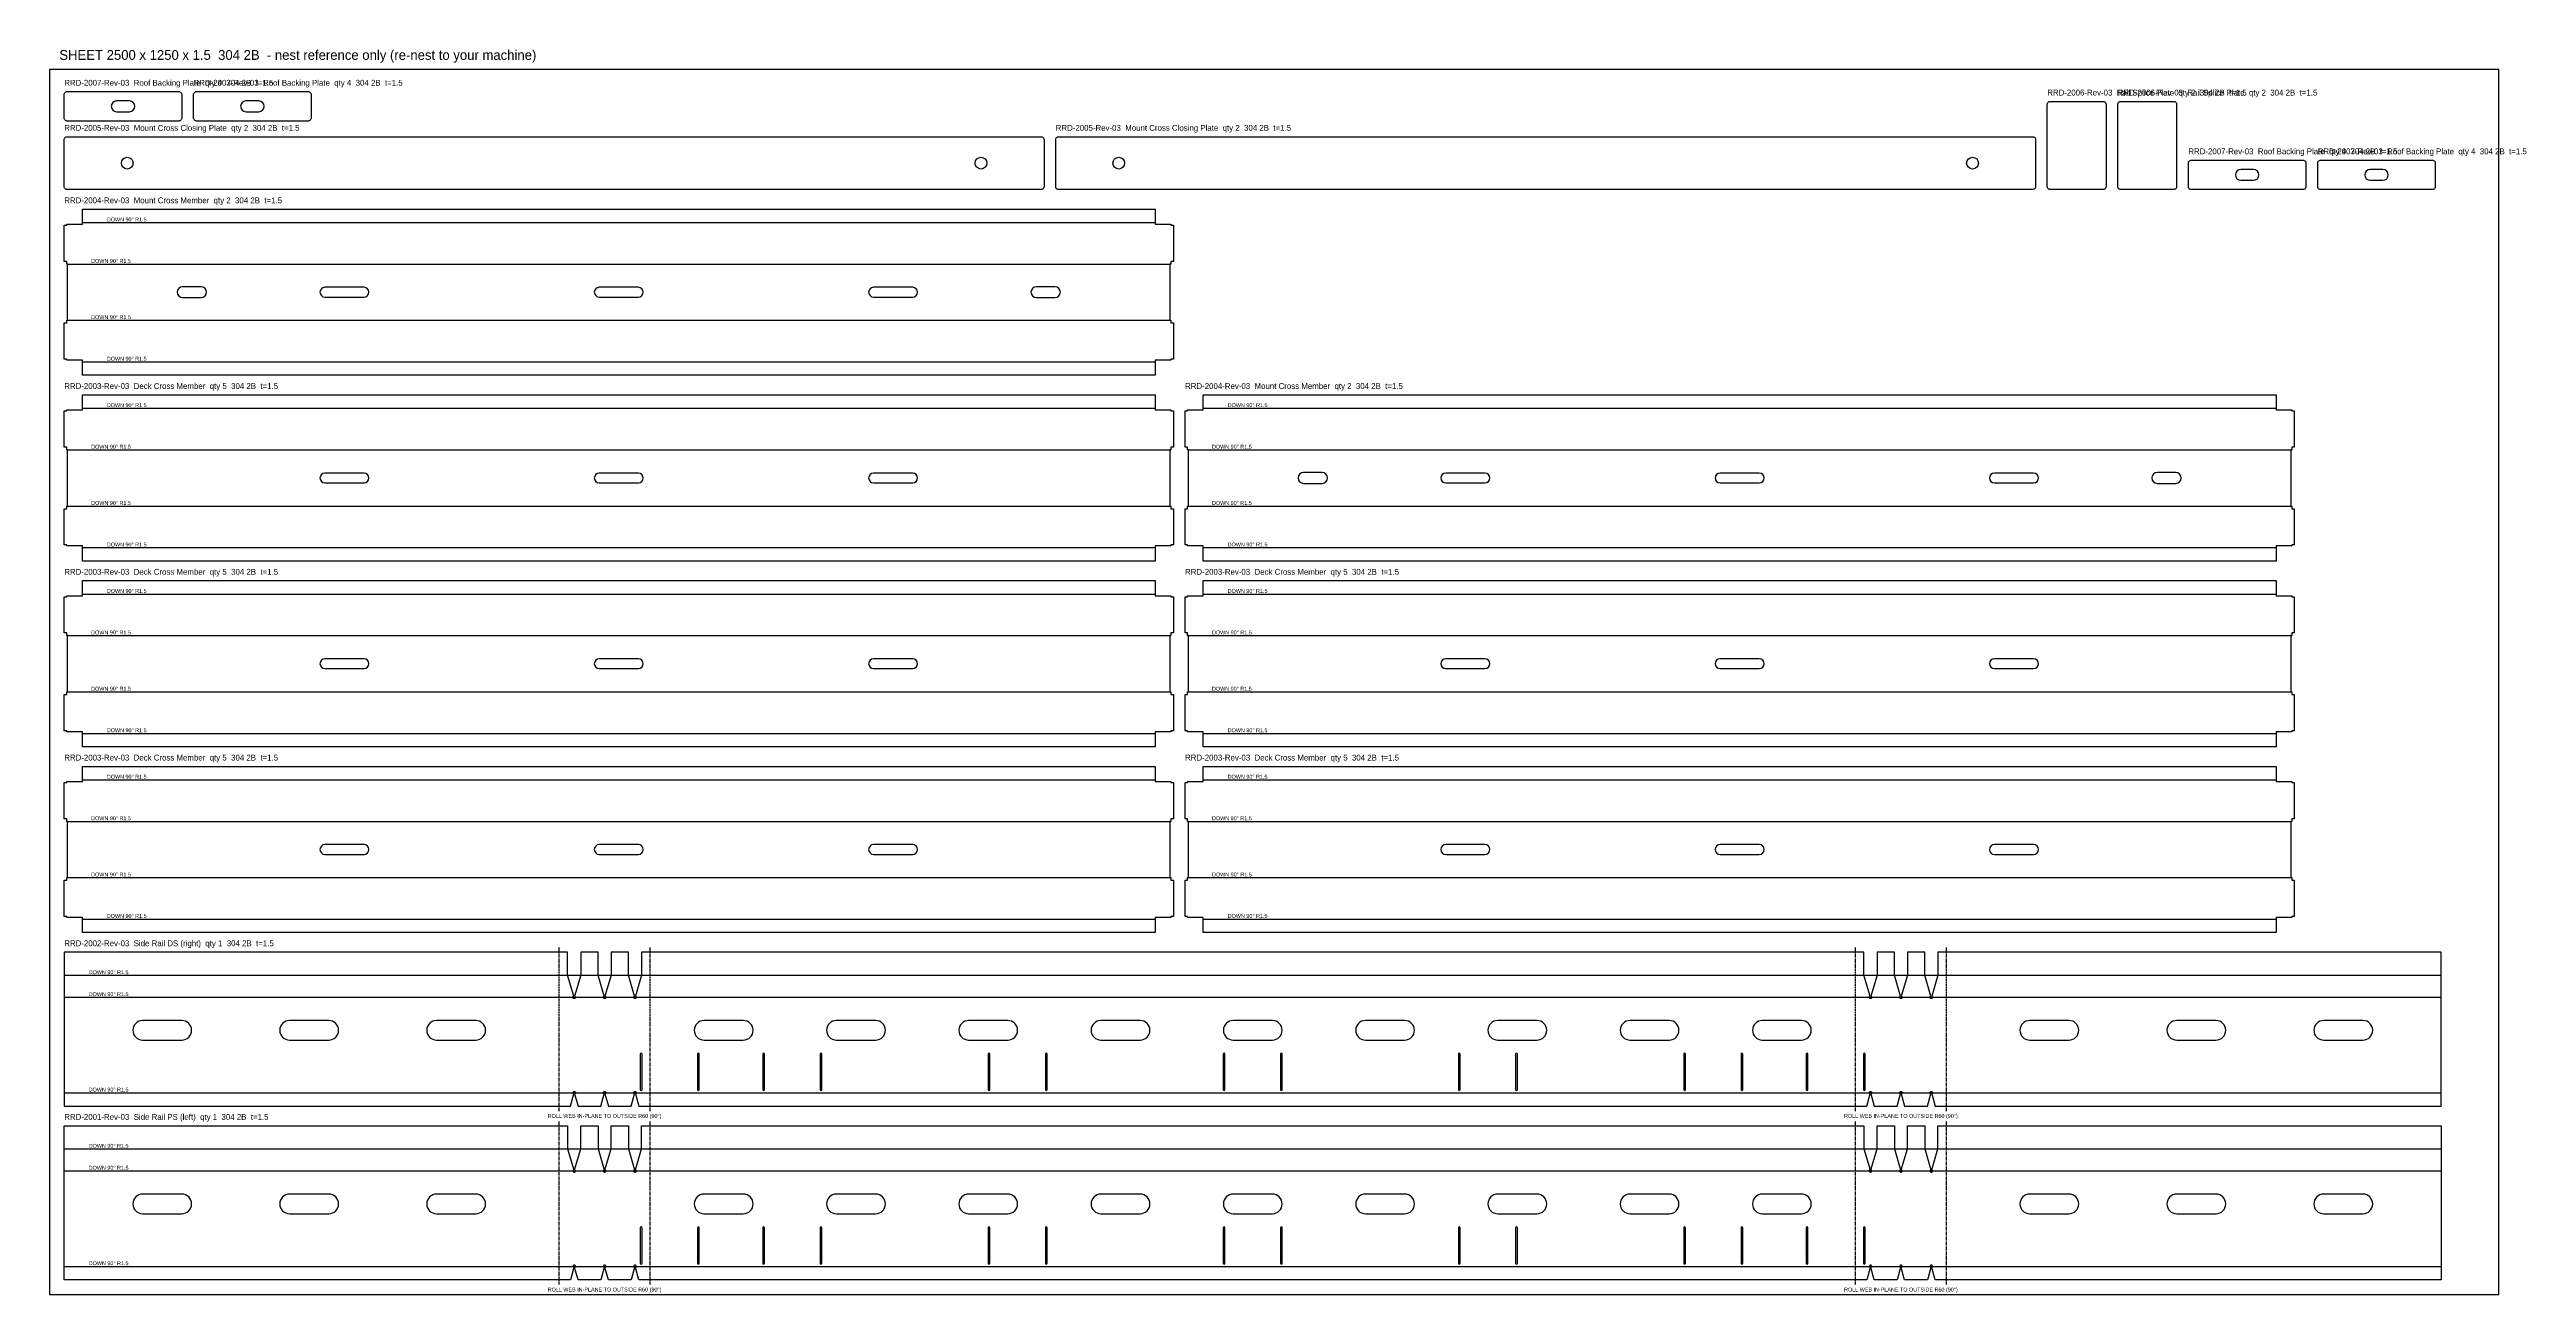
# Model space of a CAD drawing. Header units: millimetres. Extents: x 0 to 2528, y 0 to 1271.
import ezdxf
from ezdxf.enums import TextEntityAlignment as Align

# ---------------------------------------------------------------- set-up
doc = ezdxf.new("R2010")
doc.units = ezdxf.units.MM
doc.linetypes.add('CENTER', pattern=[5.08, 3.175, -0.635, 0.635, -0.635])
doc.linetypes.add('DASHED', pattern=[1.524, 1.27, -0.254])
for name, color, linetype in [('BEND', 2, 'DASHED'), ('CUT', 7, 'Continuous'), ('NOTES', 3, 'Continuous'), ('ROLL', 4, 'CENTER')]:
    doc.layers.add(name, color=color, linetype=linetype)

msp = doc.modelspace()

# ---------------------------------------------------------------- linework, layer by layer
at = {"layer": 'BEND'}
for p, q in [((33.5, 1093.9), (1128.5, 1093.9)), ((17.5, 1051.6), (1144.5, 1051.6)), ((17.5, 994.2), (1144.5, 994.2)), ((33.5, 951.8), (1128.5, 951.8)), ((33.5, 904.4), (1128.5, 904.4)), ((1177.5, 904.4), (2272.5, 904.4)), ((17.5, 862), (1144.5, 862)), ((1161.5, 862), (2288.5, 862)), ((17.5, 804.6), (1144.5, 804.6)), ((1161.5, 804.6), (2288.5, 804.6)), ((33.5, 762.2), (1128.5, 762.2)), ((1177.5, 762.2), (2272.5, 762.2)), ((33.5, 714.8), (1128.5, 714.8)), ((1177.5, 714.8), (2272.5, 714.8)), ((17.5, 672.4), (1144.5, 672.4)), ((1161.5, 672.4), (2288.5, 672.4)), ((17.5, 615), (1144.5, 615)), ((1161.5, 615), (2288.5, 615)), ((33.5, 572.6), (1128.5, 572.6)), ((1177.5, 572.6), (2272.5, 572.6)), ((33.5, 525.2), (1128.5, 525.2)), ((1177.5, 525.2), (2272.5, 525.2)), ((17.5, 482.8), (1144.5, 482.8)), ((1161.5, 482.8), (2288.5, 482.8)), ((17.5, 425.4), (1144.5, 425.4)), ((1161.5, 425.4), (2288.5, 425.4)), ((33.5, 383.1), (1128.5, 383.1)), ((1177.5, 383.1), (2272.5, 383.1)), ((15, 325.7), (2441.1, 325.7)), ((15, 303.3), (2441.1, 303.3)), ((15, 205.9), (2441.1, 205.9)), ((15, 148.5), (2441.1, 148.5)), ((15, 126.1), (2441.1, 126.1)), ((15, 28.7), (2441.1, 28.7))]:
    msp.add_line(p, q, dxfattribs=at)
at = {"layer": 'CUT'}
for points in [[(135, 1200.6), (134.9, 1200.1), (134.8, 1199.5), (134.5, 1199), (134.1, 1198.5), (133.7, 1198.1), (133.1, 1197.9), (132.6, 1197.7), (132, 1197.6), (18, 1197.6), (17.4, 1197.7), (16.9, 1197.9), (16.3, 1198.1), (15.9, 1198.5), (15.5, 1199), (15.2, 1199.5), (15.1, 1200.1), (15, 1200.6), (15, 1224.6), (15.1, 1225.2), (15.2, 1225.8), (15.5, 1226.3), (15.9, 1226.8), (16.3, 1227.1), (16.9, 1227.4), (17.4, 1227.6), (18, 1227.6), (132, 1227.6), (132.6, 1227.6), (133.1, 1227.4), (133.7, 1227.1), (134.1, 1226.8), (134.5, 1226.3), (134.8, 1225.8), (134.9, 1225.2), (135, 1224.6)], [(267, 1200.6), (266.9, 1200.1), (266.8, 1199.5), (266.5, 1199), (266.1, 1198.5), (265.7, 1198.1), (265.1, 1197.9), (264.6, 1197.7), (264, 1197.6), (150, 1197.6), (149.4, 1197.7), (148.9, 1197.9), (148.3, 1198.1), (147.9, 1198.5), (147.5, 1199), (147.2, 1199.5), (147.1, 1200.1), (147, 1200.6), (147, 1224.6), (147.1, 1225.2), (147.2, 1225.8), (147.5, 1226.3), (147.9, 1226.8), (148.3, 1227.1), (148.9, 1227.4), (149.4, 1227.6), (150, 1227.6), (264, 1227.6), (264.6, 1227.6), (265.1, 1227.4), (265.7, 1227.1), (266.1, 1226.8), (266.5, 1226.3), (266.8, 1225.8), (266.9, 1225.2), (267, 1224.6)], [(2099, 1130.6), (2098.9, 1130.1), (2098.8, 1129.5), (2098.5, 1129), (2098.1, 1128.5), (2097.7, 1128.1), (2097.1, 1127.9), (2096.6, 1127.7), (2096, 1127.6), (2042, 1127.6), (2041.4, 1127.7), (2040.9, 1127.9), (2040.3, 1128.1), (2039.9, 1128.5), (2039.5, 1129), (2039.2, 1129.5), (2039.1, 1130.1), (2039, 1130.6), (2039, 1214.6), (2039.1, 1215.2), (2039.2, 1215.8), (2039.5, 1216.3), (2039.9, 1216.8), (2040.3, 1217.1), (2040.9, 1217.4), (2041.4, 1217.6), (2042, 1217.6), (2096, 1217.6), (2096.6, 1217.6), (2097.1, 1217.4), (2097.7, 1217.1), (2098.1, 1216.8), (2098.5, 1216.3), (2098.8, 1215.8), (2098.9, 1215.2), (2099, 1214.6)], [(2171, 1130.6), (2170.9, 1130.1), (2170.8, 1129.5), (2170.5, 1129), (2170.1, 1128.5), (2169.7, 1128.1), (2169.1, 1127.9), (2168.6, 1127.7), (2168, 1127.6), (2114, 1127.6), (2113.4, 1127.7), (2112.9, 1127.9), (2112.3, 1128.1), (2111.9, 1128.5), (2111.5, 1129), (2111.2, 1129.5), (2111.1, 1130.1), (2111, 1130.6), (2111, 1214.6), (2111.1, 1215.2), (2111.2, 1215.8), (2111.5, 1216.3), (2111.9, 1216.8), (2112.3, 1217.1), (2112.9, 1217.4), (2113.4, 1217.6), (2114, 1217.6), (2168, 1217.6), (2168.6, 1217.6), (2169.1, 1217.4), (2169.7, 1217.1), (2170.1, 1216.8), (2170.5, 1216.3), (2170.8, 1215.8), (2170.9, 1215.2), (2171, 1214.6)], [(1015, 1130.6), (1014.9, 1130.1), (1014.8, 1129.5), (1014.5, 1129), (1014.1, 1128.5), (1013.7, 1128.1), (1013.1, 1127.9), (1012.6, 1127.7), (1012, 1127.6), (18, 1127.6), (17.4, 1127.7), (16.9, 1127.9), (16.3, 1128.1), (15.9, 1128.5), (15.5, 1129), (15.2, 1129.5), (15.1, 1130.1), (15, 1130.6), (15, 1178.6), (15.1, 1179.2), (15.2, 1179.8), (15.5, 1180.3), (15.9, 1180.8), (16.3, 1181.1), (16.9, 1181.4), (17.4, 1181.6), (18, 1181.6), (1012, 1181.6), (1012.6, 1181.6), (1013.1, 1181.4), (1013.7, 1181.1), (1014.1, 1180.8), (1014.5, 1180.3), (1014.8, 1179.8), (1014.9, 1179.2), (1015, 1178.6)], [(2027, 1130.6), (2026.9, 1130.1), (2026.8, 1129.5), (2026.5, 1129), (2026.1, 1128.5), (2025.7, 1128.1), (2025.1, 1127.9), (2024.6, 1127.7), (2024, 1127.6), (1030, 1127.6), (1029.4, 1127.7), (1028.9, 1127.9), (1028.3, 1128.1), (1027.9, 1128.5), (1027.5, 1129), (1027.2, 1129.5), (1027.1, 1130.1), (1027, 1130.6), (1027, 1178.6), (1027.1, 1179.2), (1027.2, 1179.8), (1027.5, 1180.3), (1027.9, 1180.8), (1028.3, 1181.1), (1028.9, 1181.4), (1029.4, 1181.6), (1030, 1181.6), (2024, 1181.6), (2024.6, 1181.6), (2025.1, 1181.4), (2025.7, 1181.1), (2026.1, 1180.8), (2026.5, 1180.3), (2026.8, 1179.8), (2026.9, 1179.2), (2027, 1178.6)], [(2303, 1130.6), (2302.9, 1130.1), (2302.8, 1129.5), (2302.5, 1129), (2302.1, 1128.5), (2301.7, 1128.1), (2301.1, 1127.9), (2300.6, 1127.7), (2300, 1127.6), (2186, 1127.6), (2185.4, 1127.7), (2184.9, 1127.9), (2184.3, 1128.1), (2183.9, 1128.5), (2183.5, 1129), (2183.2, 1129.5), (2183.1, 1130.1), (2183, 1130.6), (2183, 1154.6), (2183.1, 1155.2), (2183.2, 1155.8), (2183.5, 1156.3), (2183.9, 1156.8), (2184.3, 1157.1), (2184.9, 1157.4), (2185.4, 1157.6), (2186, 1157.6), (2300, 1157.6), (2300.6, 1157.6), (2301.1, 1157.4), (2301.7, 1157.1), (2302.1, 1156.8), (2302.5, 1156.3), (2302.8, 1155.8), (2302.9, 1155.2), (2303, 1154.6)], [(2435, 1130.6), (2434.9, 1130.1), (2434.8, 1129.5), (2434.5, 1129), (2434.1, 1128.5), (2433.7, 1128.1), (2433.1, 1127.9), (2432.6, 1127.7), (2432, 1127.6), (2318, 1127.6), (2317.4, 1127.7), (2316.9, 1127.9), (2316.3, 1128.1), (2315.9, 1128.5), (2315.5, 1129), (2315.2, 1129.5), (2315.1, 1130.1), (2315, 1130.6), (2315, 1154.6), (2315.1, 1155.2), (2315.2, 1155.8), (2315.5, 1156.3), (2315.9, 1156.8), (2316.3, 1157.1), (2316.9, 1157.4), (2317.4, 1157.6), (2318, 1157.6), (2432, 1157.6), (2432.6, 1157.6), (2433.1, 1157.4), (2433.7, 1157.1), (2434.1, 1156.8), (2434.5, 1156.3), (2434.8, 1155.8), (2434.9, 1155.2), (2435, 1154.6)], [(15, 991.5), (17.5, 991.5), (17.5, 994.2), (18.5, 994.2), (18.5, 1051.6), (17.5, 1051.6), (17.5, 1054.3), (15, 1054.3), (15, 1091.3), (17.5, 1091.3), (17.5, 1092.3), (33.5, 1092.3), (33.5, 1107.6), (1128.5, 1107.6), (1128.5, 1092.3), (1144.5, 1092.3), (1144.5, 1091.3), (1147, 1091.3), (1147, 1054.3), (1144.5, 1054.3), (1144.5, 1051.6), (1143.5, 1051.6), (1143.5, 994.2), (1144.5, 994.2), (1144.5, 991.5), (1147, 991.5), (1147, 954.5), (1144.5, 954.5), (1144.5, 953.5), (1128.5, 953.5), (1128.5, 938.1), (33.5, 938.1), (33.5, 953.5), (17.5, 953.5), (17.5, 954.5), (15, 954.5)], [(15, 801.9), (17.5, 801.9), (17.5, 804.6), (18.5, 804.6), (18.5, 862), (17.5, 862), (17.5, 864.7), (15, 864.7), (15, 901.7), (17.5, 901.7), (17.5, 902.7), (33.5, 902.7), (33.5, 918.1), (1128.5, 918.1), (1128.5, 902.7), (1144.5, 902.7), (1144.5, 901.7), (1147, 901.7), (1147, 864.7), (1144.5, 864.7), (1144.5, 862), (1143.5, 862), (1143.5, 804.6), (1144.5, 804.6), (1144.5, 801.9), (1147, 801.9), (1147, 764.9), (1144.5, 764.9), (1144.5, 763.9), (1128.5, 763.9), (1128.5, 748.5), (33.5, 748.5), (33.5, 763.9), (17.5, 763.9), (17.5, 764.9), (15, 764.9)], [(1159, 801.9), (1161.5, 801.9), (1161.5, 804.6), (1162.5, 804.6), (1162.5, 862), (1161.5, 862), (1161.5, 864.7), (1159, 864.7), (1159, 901.7), (1161.5, 901.7), (1161.5, 902.7), (1177.5, 902.7), (1177.5, 918.1), (2272.5, 918.1), (2272.5, 902.7), (2288.5, 902.7), (2288.5, 901.7), (2291, 901.7), (2291, 864.7), (2288.5, 864.7), (2288.5, 862), (2287.5, 862), (2287.5, 804.6), (2288.5, 804.6), (2288.5, 801.9), (2291, 801.9), (2291, 764.9), (2288.5, 764.9), (2288.5, 763.9), (2272.5, 763.9), (2272.5, 748.5), (1177.5, 748.5), (1177.5, 763.9), (1161.5, 763.9), (1161.5, 764.9), (1159, 764.9)], [(15, 612.3), (17.5, 612.3), (17.5, 615), (18.5, 615), (18.5, 672.4), (17.5, 672.4), (17.5, 675.1), (15, 675.1), (15, 712.1), (17.5, 712.1), (17.5, 713.1), (33.5, 713.1), (33.5, 728.5), (1128.5, 728.5), (1128.5, 713.1), (1144.5, 713.1), (1144.5, 712.1), (1147, 712.1), (1147, 675.1), (1144.5, 675.1), (1144.5, 672.4), (1143.5, 672.4), (1143.5, 615), (1144.5, 615), (1144.5, 612.3), (1147, 612.3), (1147, 575.3), (1144.5, 575.3), (1144.5, 574.3), (1128.5, 574.3), (1128.5, 558.9), (33.5, 558.9), (33.5, 574.3), (17.5, 574.3), (17.5, 575.3), (15, 575.3)], [(1159, 612.3), (1161.5, 612.3), (1161.5, 615), (1162.5, 615), (1162.5, 672.4), (1161.5, 672.4), (1161.5, 675.1), (1159, 675.1), (1159, 712.1), (1161.5, 712.1), (1161.5, 713.1), (1177.5, 713.1), (1177.5, 728.5), (2272.5, 728.5), (2272.5, 713.1), (2288.5, 713.1), (2288.5, 712.1), (2291, 712.1), (2291, 675.1), (2288.5, 675.1), (2288.5, 672.4), (2287.5, 672.4), (2287.5, 615), (2288.5, 615), (2288.5, 612.3), (2291, 612.3), (2291, 575.3), (2288.5, 575.3), (2288.5, 574.3), (2272.5, 574.3), (2272.5, 558.9), (1177.5, 558.9), (1177.5, 574.3), (1161.5, 574.3), (1161.5, 575.3), (1159, 575.3)], [(15, 422.8), (17.5, 422.8), (17.5, 425.4), (18.5, 425.4), (18.5, 482.8), (17.5, 482.8), (17.5, 485.5), (15, 485.5), (15, 522.5), (17.5, 522.5), (17.5, 523.5), (33.5, 523.5), (33.5, 538.9), (1128.5, 538.9), (1128.5, 523.5), (1144.5, 523.5), (1144.5, 522.5), (1147, 522.5), (1147, 485.5), (1144.5, 485.5), (1144.5, 482.8), (1143.5, 482.8), (1143.5, 425.4), (1144.5, 425.4), (1144.5, 422.8), (1147, 422.8), (1147, 385.8), (1144.5, 385.8), (1144.5, 384.8), (1128.5, 384.8), (1128.5, 369.4), (33.5, 369.4), (33.5, 384.8), (17.5, 384.8), (17.5, 385.8), (15, 385.8)], [(1159, 422.8), (1161.5, 422.8), (1161.5, 425.4), (1162.5, 425.4), (1162.5, 482.8), (1161.5, 482.8), (1161.5, 485.5), (1159, 485.5), (1159, 522.5), (1161.5, 522.5), (1161.5, 523.5), (1177.5, 523.5), (1177.5, 538.9), (2272.5, 538.9), (2272.5, 523.5), (2288.5, 523.5), (2288.5, 522.5), (2291, 522.5), (2291, 485.5), (2288.5, 485.5), (2288.5, 482.8), (2287.5, 482.8), (2287.5, 425.4), (2288.5, 425.4), (2288.5, 422.8), (2291, 422.8), (2291, 385.8), (2288.5, 385.8), (2288.5, 384.8), (2272.5, 384.8), (2272.5, 369.4), (1177.5, 369.4), (1177.5, 384.8), (1161.5, 384.8), (1161.5, 385.8), (1159, 385.8)], [(15, 349.4), (15, 192.2), (531.7, 192.2), (535.2, 204.7), (535, 204.7), (534.8, 204.8), (534.6, 205), (534.5, 205.2), (534.4, 205.4), (534.3, 205.6), (534.3, 205.9), (534.3, 206.1), (534.4, 206.4), (534.5, 206.6), (534.6, 206.8), (534.8, 206.9), (535, 207), (535.3, 207.1), (535.5, 207.1), (535.8, 207.1), (536, 207), (536.2, 206.9), (536.4, 206.8), (536.6, 206.6), (536.7, 206.4), (536.7, 206.1), (536.8, 205.9), (536.7, 205.6), (536.7, 205.4), (536.6, 205.2), (536.4, 205), (536.2, 204.8), (536, 204.7), (535.8, 204.7), (539.4, 192.2), (562.7, 192.2), (566.2, 204.7), (566.1, 204.7), (565.8, 204.8), (565.7, 205), (565.5, 205.2), (565.4, 205.4), (565.3, 205.6), (565.3, 205.9), (565.3, 206.1), (565.4, 206.4), (565.5, 206.6), (565.7, 206.8), (565.8, 206.9), (566.1, 207), (566.3, 207.1), (566.5, 207.1), (566.8, 207.1), (567, 207), (567.2, 206.9), (567.4, 206.8), (567.6, 206.6), (567.7, 206.4), (567.8, 206.1), (567.8, 205.9), (567.8, 205.6), (567.7, 205.4), (567.6, 205.2), (567.4, 205), (567.2, 204.8), (567, 204.7), (566.9, 204.7), (570.4, 192.2), (593.7, 192.2), (597.2, 204.7), (597.1, 204.7), (596.9, 204.8), (596.7, 205), (596.5, 205.2), (596.4, 205.4), (596.3, 205.6), (596.3, 205.9), (596.3, 206.1), (596.4, 206.4), (596.5, 206.6), (596.7, 206.8), (596.9, 206.9), (597.1, 207), (597.3, 207.1), (597.6, 207.1), (597.8, 207.1), (598, 207), (598.3, 206.9), (598.4, 206.8), (598.6, 206.6), (598.7, 206.4), (598.8, 206.1), (598.8, 205.9), (598.8, 205.6), (598.7, 205.4), (598.6, 205.2), (598.4, 205), (598.3, 204.8), (598, 204.7), (597.9, 204.7), (601.4, 192.2), (1854.7, 192.2), (1858.2, 204.7), (1858.1, 204.7), (1857.9, 204.8), (1857.7, 205), (1857.5, 205.2), (1857.4, 205.4), (1857.4, 205.6), (1857.3, 205.9), (1857.4, 206.1), (1857.4, 206.4), (1857.5, 206.6), (1857.7, 206.8), (1857.9, 206.9), (1858.1, 207), (1858.3, 207.1), (1858.6, 207.1), (1858.8, 207.1), (1859.1, 207), (1859.3, 206.9), (1859.5, 206.8), (1859.6, 206.6), (1859.7, 206.4), (1859.8, 206.1), (1859.8, 205.9), (1859.8, 205.6), (1859.7, 205.4), (1859.6, 205.2), (1859.5, 205), (1859.3, 204.8), (1859.1, 204.7), (1858.9, 204.7), (1862.4, 192.2), (1885.8, 192.2), (1889.3, 204.7), (1889.1, 204.7), (1888.9, 204.8), (1888.7, 205), (1888.6, 205.2), (1888.4, 205.4), (1888.4, 205.6), (1888.4, 205.9), (1888.4, 206.1), (1888.4, 206.4), (1888.6, 206.6), (1888.7, 206.8), (1888.9, 206.9), (1889.1, 207), (1889.4, 207.1), (1889.6, 207.1), (1889.8, 207.1), (1890.1, 207), (1890.3, 206.9), (1890.5, 206.8), (1890.6, 206.6), (1890.8, 206.4), (1890.8, 206.1), (1890.9, 205.9), (1890.8, 205.6), (1890.8, 205.4), (1890.6, 205.2), (1890.5, 205), (1890.3, 204.8), (1890.1, 204.7), (1889.9, 204.7), (1893.4, 192.2), (1916.8, 192.2), (1920.3, 204.7), (1920.1, 204.7), (1919.9, 204.8), (1919.7, 205), (1919.6, 205.2), (1919.5, 205.4), (1919.4, 205.6), (1919.4, 205.9), (1919.4, 206.1), (1919.5, 206.4), (1919.6, 206.6), (1919.7, 206.8), (1919.9, 206.9), (1920.1, 207), (1920.4, 207.1), (1920.6, 207.1), (1920.9, 207.1), (1921.1, 207), (1921.3, 206.9), (1921.5, 206.8), (1921.7, 206.6), (1921.8, 206.4), (1921.9, 206.1), (1921.9, 205.9), (1921.9, 205.6), (1921.8, 205.4), (1921.7, 205.2), (1921.5, 205), (1921.3, 204.8), (1921.1, 204.7), (1921, 204.7), (1924.5, 192.2), (2441.1, 192.2), (2441.1, 349.4), (1927.4, 349.4), (1927.4, 325.7), (1921, 304.5), (1921.1, 304.4), (1921.3, 304.3), (1921.5, 304.2), (1921.7, 304), (1921.8, 303.7), (1921.9, 303.5), (1921.9, 303.3), (1921.9, 303), (1921.8, 302.8), (1921.7, 302.6), (1921.5, 302.4), (1921.3, 302.2), (1921.1, 302.1), (1920.9, 302), (1920.6, 302), (1920.4, 302), (1920.1, 302.1), (1919.9, 302.2), (1919.7, 302.4), (1919.6, 302.6), (1919.5, 302.8), (1919.4, 303), (1919.4, 303.3), (1919.4, 303.5), (1919.5, 303.7), (1919.6, 304), (1919.7, 304.2), (1919.9, 304.3), (1920.1, 304.4), (1920.3, 304.5), (1913.9, 325.7), (1913.9, 349.4), (1896.3, 349.4), (1896.3, 325.7), (1890, 304.5), (1890.1, 304.4), (1890.3, 304.3), (1890.5, 304.2), (1890.6, 304), (1890.8, 303.7), (1890.8, 303.5), (1890.9, 303.3), (1890.8, 303), (1890.8, 302.8), (1890.6, 302.6), (1890.5, 302.4), (1890.3, 302.2), (1890.1, 302.1), (1889.8, 302), (1889.6, 302), (1889.4, 302), (1889.1, 302.1), (1888.9, 302.2), (1888.7, 302.4), (1888.6, 302.6), (1888.4, 302.8), (1888.4, 303), (1888.4, 303.3), (1888.4, 303.5), (1888.4, 303.7), (1888.6, 304), (1888.7, 304.2), (1888.9, 304.3), (1889.1, 304.4), (1889.2, 304.5), (1882.9, 325.7), (1882.9, 349.4), (1865.3, 349.4), (1865.3, 325.7), (1858.9, 304.5), (1859.1, 304.4), (1859.3, 304.3), (1859.5, 304.2), (1859.6, 304), (1859.7, 303.7), (1859.8, 303.5), (1859.8, 303.3), (1859.8, 303), (1859.7, 302.8), (1859.6, 302.6), (1859.5, 302.4), (1859.3, 302.2), (1859.1, 302.1), (1858.8, 302), (1858.6, 302), (1858.3, 302), (1858.1, 302.1), (1857.9, 302.2), (1857.7, 302.4), (1857.5, 302.6), (1857.4, 302.8), (1857.4, 303), (1857.3, 303.3), (1857.4, 303.5), (1857.4, 303.7), (1857.5, 304), (1857.7, 304.2), (1857.9, 304.3), (1858.1, 304.4), (1858.2, 304.5), (1851.8, 325.7), (1851.8, 349.4), (604.3, 349.4), (604.3, 325.7), (597.9, 304.5), (598, 304.4), (598.3, 304.3), (598.4, 304.2), (598.6, 304), (598.7, 303.7), (598.8, 303.5), (598.8, 303.3), (598.8, 303), (598.7, 302.8), (598.6, 302.6), (598.4, 302.4), (598.3, 302.2), (598, 302.1), (597.8, 302), (597.6, 302), (597.3, 302), (597.1, 302.1), (596.9, 302.2), (596.7, 302.4), (596.5, 302.6), (596.4, 302.8), (596.3, 303), (596.3, 303.3), (596.3, 303.5), (596.4, 303.7), (596.5, 304), (596.7, 304.2), (596.9, 304.3), (597.1, 304.4), (597.2, 304.5), (590.8, 325.7), (590.8, 349.4), (573.3, 349.4), (573.3, 325.7), (566.9, 304.5), (567, 304.4), (567.2, 304.3), (567.4, 304.2), (567.6, 304), (567.7, 303.7), (567.8, 303.5), (567.8, 303.3), (567.8, 303), (567.7, 302.8), (567.6, 302.6), (567.4, 302.4), (567.2, 302.2), (567, 302.1), (566.8, 302), (566.5, 302), (566.3, 302), (566.1, 302.1), (565.8, 302.2), (565.7, 302.4), (565.5, 302.6), (565.4, 302.8), (565.3, 303), (565.3, 303.3), (565.3, 303.5), (565.4, 303.7), (565.5, 304), (565.7, 304.2), (565.8, 304.3), (566.1, 304.4), (566.2, 304.5), (559.8, 325.7), (559.8, 349.4), (542.3, 349.4), (542.3, 325.7), (535.9, 304.5), (536, 304.4), (536.2, 304.3), (536.4, 304.2), (536.6, 304), (536.7, 303.7), (536.7, 303.5), (536.8, 303.3), (536.7, 303), (536.7, 302.8), (536.6, 302.6), (536.4, 302.4), (536.2, 302.2), (536, 302.1), (535.8, 302), (535.5, 302), (535.3, 302), (535, 302.1), (534.8, 302.2), (534.6, 302.4), (534.5, 302.6), (534.4, 302.8), (534.3, 303), (534.3, 303.3), (534.3, 303.5), (534.4, 303.7), (534.5, 304), (534.6, 304.2), (534.8, 304.3), (535, 304.4), (535.2, 304.5), (528.8, 325.7), (528.8, 349.4)], [(2441.1, 172.2), (2441.1, 15), (1924.5, 15), (1921, 27.5), (1921.1, 27.5), (1921.3, 27.7), (1921.5, 27.8), (1921.7, 28), (1921.8, 28.2), (1921.9, 28.5), (1921.9, 28.7), (1921.9, 28.9), (1921.8, 29.2), (1921.7, 29.4), (1921.5, 29.6), (1921.3, 29.7), (1921.1, 29.9), (1920.9, 29.9), (1920.6, 29.9), (1920.4, 29.9), (1920.1, 29.9), (1919.9, 29.7), (1919.7, 29.6), (1919.6, 29.4), (1919.5, 29.2), (1919.4, 28.9), (1919.4, 28.7), (1919.4, 28.5), (1919.5, 28.2), (1919.6, 28), (1919.7, 27.8), (1919.9, 27.7), (1920.1, 27.5), (1920.3, 27.5), (1916.8, 15), (1893.4, 15), (1889.9, 27.5), (1890.1, 27.5), (1890.3, 27.7), (1890.5, 27.8), (1890.6, 28), (1890.8, 28.2), (1890.8, 28.5), (1890.9, 28.7), (1890.8, 28.9), (1890.8, 29.2), (1890.6, 29.4), (1890.5, 29.6), (1890.3, 29.7), (1890.1, 29.9), (1889.8, 29.9), (1889.6, 29.9), (1889.4, 29.9), (1889.1, 29.9), (1888.9, 29.7), (1888.7, 29.6), (1888.6, 29.4), (1888.4, 29.2), (1888.4, 28.9), (1888.4, 28.7), (1888.4, 28.5), (1888.4, 28.2), (1888.6, 28), (1888.7, 27.8), (1888.9, 27.7), (1889.1, 27.5), (1889.3, 27.5), (1885.8, 15), (1862.4, 15), (1858.9, 27.5), (1859.1, 27.5), (1859.3, 27.7), (1859.5, 27.8), (1859.6, 28), (1859.7, 28.2), (1859.8, 28.5), (1859.8, 28.7), (1859.8, 28.9), (1859.7, 29.2), (1859.6, 29.4), (1859.5, 29.6), (1859.3, 29.7), (1859.1, 29.9), (1858.8, 29.9), (1858.6, 29.9), (1858.3, 29.9), (1858.1, 29.9), (1857.9, 29.7), (1857.7, 29.6), (1857.5, 29.4), (1857.4, 29.2), (1857.4, 28.9), (1857.3, 28.7), (1857.4, 28.5), (1857.4, 28.2), (1857.5, 28), (1857.7, 27.8), (1857.9, 27.7), (1858.1, 27.5), (1858.2, 27.5), (1854.7, 15), (601.4, 15), (597.9, 27.5), (598, 27.5), (598.3, 27.7), (598.4, 27.8), (598.6, 28), (598.7, 28.2), (598.8, 28.5), (598.8, 28.7), (598.8, 28.9), (598.7, 29.2), (598.6, 29.4), (598.4, 29.6), (598.3, 29.7), (598, 29.9), (597.8, 29.9), (597.6, 29.9), (597.3, 29.9), (597.1, 29.9), (596.9, 29.7), (596.7, 29.6), (596.5, 29.4), (596.4, 29.2), (596.3, 28.9), (596.3, 28.7), (596.3, 28.5), (596.4, 28.2), (596.5, 28), (596.7, 27.8), (596.9, 27.7), (597.1, 27.5), (597.2, 27.5), (593.7, 15), (570.4, 15), (566.9, 27.5), (567, 27.5), (567.2, 27.7), (567.4, 27.8), (567.6, 28), (567.7, 28.2), (567.8, 28.5), (567.8, 28.7), (567.8, 28.9), (567.7, 29.2), (567.6, 29.4), (567.4, 29.6), (567.2, 29.7), (567, 29.9), (566.8, 29.9), (566.5, 29.9), (566.3, 29.9), (566.1, 29.9), (565.8, 29.7), (565.7, 29.6), (565.5, 29.4), (565.4, 29.2), (565.3, 28.9), (565.3, 28.7), (565.3, 28.5), (565.4, 28.2), (565.5, 28), (565.7, 27.8), (565.8, 27.7), (566.1, 27.5), (566.2, 27.5), (562.7, 15), (539.4, 15), (535.8, 27.5), (536, 27.5), (536.2, 27.7), (536.4, 27.8), (536.6, 28), (536.7, 28.2), (536.7, 28.5), (536.8, 28.7), (536.7, 28.9), (536.7, 29.2), (536.6, 29.4), (536.4, 29.6), (536.2, 29.7), (536, 29.9), (535.8, 29.9), (535.5, 29.9), (535.3, 29.9), (535, 29.9), (534.8, 29.7), (534.6, 29.6), (534.5, 29.4), (534.4, 29.2), (534.3, 28.9), (534.3, 28.7), (534.3, 28.5), (534.4, 28.2), (534.5, 28), (534.6, 27.8), (534.8, 27.7), (535, 27.5), (535.2, 27.5), (531.7, 15), (15, 15), (15, 172.2), (528.8, 172.2), (528.8, 148.5), (535.2, 127.3), (535, 127.2), (534.8, 127.1), (534.6, 127), (534.5, 126.8), (534.4, 126.6), (534.3, 126.3), (534.3, 126.1), (534.3, 125.8), (534.4, 125.6), (534.5, 125.4), (534.6, 125.2), (534.8, 125.1), (535, 124.9), (535.3, 124.9), (535.5, 124.8), (535.8, 124.9), (536, 124.9), (536.2, 125.1), (536.4, 125.2), (536.6, 125.4), (536.7, 125.6), (536.7, 125.8), (536.8, 126.1), (536.7, 126.3), (536.7, 126.6), (536.6, 126.8), (536.4, 127), (536.2, 127.1), (536, 127.2), (535.9, 127.3), (542.3, 148.5), (542.3, 172.2), (559.8, 172.2), (559.8, 148.5), (566.2, 127.3), (566.1, 127.2), (565.8, 127.1), (565.7, 127), (565.5, 126.8), (565.4, 126.6), (565.3, 126.3), (565.3, 126.1), (565.3, 125.8), (565.4, 125.6), (565.5, 125.4), (565.7, 125.2), (565.8, 125.1), (566.1, 124.9), (566.3, 124.9), (566.5, 124.8), (566.8, 124.9), (567, 124.9), (567.2, 125.1), (567.4, 125.2), (567.6, 125.4), (567.7, 125.6), (567.8, 125.8), (567.8, 126.1), (567.8, 126.3), (567.7, 126.6), (567.6, 126.8), (567.4, 127), (567.2, 127.1), (567, 127.2), (566.9, 127.3), (573.3, 148.5), (573.3, 172.2), (590.8, 172.2), (590.8, 148.5), (597.2, 127.3), (597.1, 127.2), (596.9, 127.1), (596.7, 127), (596.5, 126.8), (596.4, 126.6), (596.3, 126.3), (596.3, 126.1), (596.3, 125.8), (596.4, 125.6), (596.5, 125.4), (596.7, 125.2), (596.9, 125.1), (597.1, 124.9), (597.3, 124.9), (597.6, 124.8), (597.8, 124.9), (598, 124.9), (598.3, 125.1), (598.4, 125.2), (598.6, 125.4), (598.7, 125.6), (598.8, 125.8), (598.8, 126.1), (598.8, 126.3), (598.7, 126.6), (598.6, 126.8), (598.4, 127), (598.3, 127.1), (598, 127.2), (597.9, 127.3), (604.3, 148.5), (604.3, 172.2), (1851.8, 172.2), (1851.8, 148.5), (1858.2, 127.3), (1858.1, 127.2), (1857.9, 127.1), (1857.7, 127), (1857.5, 126.8), (1857.4, 126.6), (1857.4, 126.3), (1857.3, 126.1), (1857.4, 125.8), (1857.4, 125.6), (1857.5, 125.4), (1857.7, 125.2), (1857.9, 125.1), (1858.1, 124.9), (1858.3, 124.9), (1858.6, 124.8), (1858.8, 124.9), (1859.1, 124.9), (1859.3, 125.1), (1859.5, 125.2), (1859.6, 125.4), (1859.7, 125.6), (1859.8, 125.8), (1859.8, 126.1), (1859.8, 126.3), (1859.7, 126.6), (1859.6, 126.8), (1859.5, 127), (1859.3, 127.1), (1859.1, 127.2), (1858.9, 127.3), (1865.3, 148.5), (1865.3, 172.2), (1882.9, 172.2), (1882.9, 148.5), (1889.2, 127.3), (1889.1, 127.2), (1888.9, 127.1), (1888.7, 127), (1888.6, 126.8), (1888.4, 126.6), (1888.4, 126.3), (1888.4, 126.1), (1888.4, 125.8), (1888.4, 125.6), (1888.6, 125.4), (1888.7, 125.2), (1888.9, 125.1), (1889.1, 124.9), (1889.4, 124.9), (1889.6, 124.8), (1889.8, 124.9), (1890.1, 124.9), (1890.3, 125.1), (1890.5, 125.2), (1890.6, 125.4), (1890.8, 125.6), (1890.8, 125.8), (1890.9, 126.1), (1890.8, 126.3), (1890.8, 126.6), (1890.6, 126.8), (1890.5, 127), (1890.3, 127.1), (1890.1, 127.2), (1890, 127.3), (1896.3, 148.5), (1896.3, 172.2), (1913.9, 172.2), (1913.9, 148.5), (1920.3, 127.3), (1920.1, 127.2), (1919.9, 127.1), (1919.7, 127), (1919.6, 126.8), (1919.5, 126.6), (1919.4, 126.3), (1919.4, 126.1), (1919.4, 125.8), (1919.5, 125.6), (1919.6, 125.4), (1919.7, 125.2), (1919.9, 125.1), (1920.1, 124.9), (1920.4, 124.9), (1920.6, 124.8), (1920.9, 124.9), (1921.1, 124.9), (1921.3, 125.1), (1921.5, 125.2), (1921.7, 125.4), (1921.8, 125.6), (1921.9, 125.8), (1921.9, 126.1), (1921.9, 126.3), (1921.8, 126.6), (1921.7, 126.8), (1921.5, 127), (1921.3, 127.1), (1921.1, 127.2), (1921, 127.3), (1927.4, 148.5), (1927.4, 172.2)]]:
    msp.add_lwpolyline(points, close=True, dxfattribs=at)
for points in [[(81.5, 1207.1, 1), (81.5, 1218.1), (68.5, 1218.1, 1), (68.5, 1207.1)], [(213.5, 1207.1, 1), (213.5, 1218.1), (200.5, 1218.1, 1), (200.5, 1207.1)], [(2249.5, 1137.1, 1), (2249.5, 1148.1), (2236.5, 1148.1, 1), (2236.5, 1137.1)], [(2381.5, 1137.1, 1), (2381.5, 1148.1), (2368.5, 1148.1, 1), (2368.5, 1137.1)], [(154.8, 1017.4, 1), (154.8, 1028.4), (135.8, 1028.4, 1), (135.8, 1017.4)], [(321, 1017.9, 1), (321, 1027.9), (281, 1027.9, 1), (281, 1017.9)], [(601, 1017.9, 1), (601, 1027.9), (561, 1027.9, 1), (561, 1017.9)], [(881, 1017.9, 1), (881, 1027.9), (841, 1027.9, 1), (841, 1017.9)], [(1026.2, 1017.4, 1), (1026.2, 1028.4), (1007.2, 1028.4, 1), (1007.2, 1017.4)], [(321, 828.3, 1), (321, 838.3), (281, 838.3, 1), (281, 828.3)], [(601, 828.3, 1), (601, 838.3), (561, 838.3, 1), (561, 828.3)], [(881, 828.3, 1), (881, 838.3), (841, 838.3, 1), (841, 828.3)], [(1298.8, 827.8, 1), (1298.8, 838.8), (1279.8, 838.8, 1), (1279.8, 827.8)], [(1465, 828.3, 1), (1465, 838.3), (1425, 838.3, 1), (1425, 828.3)], [(1745, 828.3, 1), (1745, 838.3), (1705, 838.3, 1), (1705, 828.3)], [(2025, 828.3, 1), (2025, 838.3), (1985, 838.3, 1), (1985, 828.3)], [(2170.2, 827.8, 1), (2170.2, 838.8), (2151.2, 838.8, 1), (2151.2, 827.8)], [(321, 638.7, 1), (321, 648.7), (281, 648.7, 1), (281, 638.7)], [(601, 638.7, 1), (601, 648.7), (561, 648.7, 1), (561, 638.7)], [(881, 638.7, 1), (881, 648.7), (841, 648.7, 1), (841, 638.7)], [(1465, 638.7, 1), (1465, 648.7), (1425, 648.7, 1), (1425, 638.7)], [(1745, 638.7, 1), (1745, 648.7), (1705, 648.7, 1), (1705, 638.7)], [(2025, 638.7, 1), (2025, 648.7), (1985, 648.7, 1), (1985, 638.7)], [(321, 449.1, 1), (321, 459.1), (281, 459.1, 1), (281, 449.1)], [(601, 449.1, 1), (601, 459.1), (561, 459.1, 1), (561, 449.1)], [(881, 449.1, 1), (881, 459.1), (841, 459.1, 1), (841, 449.1)], [(1465, 449.1, 1), (1465, 459.1), (1425, 459.1, 1), (1425, 449.1)], [(1745, 449.1, 1), (1745, 459.1), (1705, 459.1, 1), (1705, 449.1)], [(2025, 449.1, 1), (2025, 459.1), (1985, 459.1, 1), (1985, 449.1)], [(135, 259.6, 1), (135, 279.6), (95, 279.6, 1), (95, 259.6)], [(285, 259.6, 1), (285, 279.6), (245, 279.6, 1), (245, 259.6)], [(435, 259.6, 1), (435, 279.6), (395, 279.6, 1), (395, 259.6)], [(708.1, 259.6, 1), (708.1, 279.6), (668.1, 279.6, 1), (668.1, 259.6)], [(843.1, 259.6, 1), (843.1, 279.6), (803.1, 279.6, 1), (803.1, 259.6)], [(978.1, 259.6, 1), (978.1, 279.6), (938.1, 279.6, 1), (938.1, 259.6)], [(1113.1, 259.6, 1), (1113.1, 279.6), (1073.1, 279.6, 1), (1073.1, 259.6)], [(1248.1, 259.6, 1), (1248.1, 279.6), (1208.1, 279.6, 1), (1208.1, 259.6)], [(1383.1, 259.6, 1), (1383.1, 279.6), (1343.1, 279.6, 1), (1343.1, 259.6)], [(1518.1, 259.6, 1), (1518.1, 279.6), (1478.1, 279.6, 1), (1478.1, 259.6)], [(1653.1, 259.6, 1), (1653.1, 279.6), (1613.1, 279.6, 1), (1613.1, 259.6)], [(1788.1, 259.6, 1), (1788.1, 279.6), (1748.1, 279.6, 1), (1748.1, 259.6)], [(2061.1, 259.6, 1), (2061.1, 279.6), (2021.1, 279.6, 1), (2021.1, 259.6)], [(2211.1, 259.6, 1), (2211.1, 279.6), (2171.1, 279.6, 1), (2171.1, 259.6)], [(2361.1, 259.6, 1), (2361.1, 279.6), (2321.1, 279.6, 1), (2321.1, 259.6)], [(602.9, 209, 1), (604.7, 209), (604.7, 245.2, 1), (602.9, 245.2)], [(661.4, 209, 1), (663.2, 209), (663.2, 245.2, 1), (661.4, 245.2)], [(727.9, 209, 1), (729.7, 209), (729.7, 245.2, 1), (727.9, 245.2)], [(786.4, 209, 1), (788.2, 209), (788.2, 245.2, 1), (786.4, 245.2)], [(957.9, 209, 1), (959.7, 209), (959.7, 245.2, 1), (957.9, 245.2)], [(1016.4, 209, 1), (1018.2, 209), (1018.2, 245.2, 1), (1016.4, 245.2)], [(1197.9, 209, 1), (1199.7, 209), (1199.7, 245.2, 1), (1197.9, 245.2)], [(1256.4, 209, 1), (1258.2, 209), (1258.2, 245.2, 1), (1256.4, 245.2)], [(1437.9, 209, 1), (1439.7, 209), (1439.7, 245.2, 1), (1437.9, 245.2)], [(1496.4, 209, 1), (1498.2, 209), (1498.2, 245.2, 1), (1496.4, 245.2)], [(1667.9, 209, 1), (1669.7, 209), (1669.7, 245.2, 1), (1667.9, 245.2)], [(1726.4, 209, 1), (1728.2, 209), (1728.2, 245.2, 1), (1726.4, 245.2)], [(1792.9, 209, 1), (1794.7, 209), (1794.7, 245.2, 1), (1792.9, 245.2)], [(1851.4, 209, 1), (1853.2, 209), (1853.2, 245.2, 1), (1851.4, 245.2)], [(135, 82.4, 1), (135, 102.4), (95, 102.4, 1), (95, 82.4)], [(285, 82.4, 1), (285, 102.4), (245, 102.4, 1), (245, 82.4)], [(435, 82.4, 1), (435, 102.4), (395, 102.4, 1), (395, 82.4)], [(708.1, 82.4, 1), (708.1, 102.4), (668.1, 102.4, 1), (668.1, 82.4)], [(843.1, 82.4, 1), (843.1, 102.4), (803.1, 102.4, 1), (803.1, 82.4)], [(978.1, 82.4, 1), (978.1, 102.4), (938.1, 102.4, 1), (938.1, 82.4)], [(1113.1, 82.4, 1), (1113.1, 102.4), (1073.1, 102.4, 1), (1073.1, 82.4)], [(1248.1, 82.4, 1), (1248.1, 102.4), (1208.1, 102.4, 1), (1208.1, 82.4)], [(1383.1, 82.4, 1), (1383.1, 102.4), (1343.1, 102.4, 1), (1343.1, 82.4)], [(1518.1, 82.4, 1), (1518.1, 102.4), (1478.1, 102.4, 1), (1478.1, 82.4)], [(1653.1, 82.4, 1), (1653.1, 102.4), (1613.1, 102.4, 1), (1613.1, 82.4)], [(1788.1, 82.4, 1), (1788.1, 102.4), (1748.1, 102.4, 1), (1748.1, 82.4)], [(2061.1, 82.4, 1), (2061.1, 102.4), (2021.1, 102.4, 1), (2021.1, 82.4)], [(2211.1, 82.4, 1), (2211.1, 102.4), (2171.1, 102.4, 1), (2171.1, 82.4)], [(2361.1, 82.4, 1), (2361.1, 102.4), (2321.1, 102.4, 1), (2321.1, 82.4)], [(604.7, 68, 1), (602.9, 68), (602.9, 31.8, 1), (604.7, 31.8)], [(663.2, 68, 1), (661.4, 68), (661.4, 31.8, 1), (663.2, 31.8)], [(729.7, 68, 1), (727.9, 68), (727.9, 31.8, 1), (729.7, 31.8)], [(788.2, 68, 1), (786.4, 68), (786.4, 31.8, 1), (788.2, 31.8)], [(959.7, 68, 1), (957.9, 68), (957.9, 31.8, 1), (959.7, 31.8)], [(1018.2, 68, 1), (1016.4, 68), (1016.4, 31.8, 1), (1018.2, 31.8)], [(1199.7, 68, 1), (1197.9, 68), (1197.9, 31.8, 1), (1199.7, 31.8)], [(1258.2, 68, 1), (1256.4, 68), (1256.4, 31.8, 1), (1258.2, 31.8)], [(1439.7, 68, 1), (1437.9, 68), (1437.9, 31.8, 1), (1439.7, 31.8)], [(1498.2, 68, 1), (1496.4, 68), (1496.4, 31.8, 1), (1498.2, 31.8)], [(1669.7, 68, 1), (1667.9, 68), (1667.9, 31.8, 1), (1669.7, 31.8)], [(1728.2, 68, 1), (1726.4, 68), (1726.4, 31.8, 1), (1728.2, 31.8)], [(1794.7, 68, 1), (1792.9, 68), (1792.9, 31.8, 1), (1794.7, 31.8)], [(1853.2, 68, 1), (1851.4, 68), (1851.4, 31.8, 1), (1853.2, 31.8)]]:
    msp.add_lwpolyline(points, format="xyb", close=True, dxfattribs=at)
for centre in [(79.3, 1154.6), (950.7, 1154.6), (1091.3, 1154.6), (1962.7, 1154.6)]:
    msp.add_circle(centre, 6, dxfattribs=at)
at = {"layer": 'NOTES'}
msp.add_lwpolyline([(0, 0), (2500, 0), (2500, 1250), (0, 1250)], close=True, dxfattribs=at)
at = {"layer": 'ROLL'}
for p, q in [((520, 187.2), (520, 354.4)), ((613.1, 187.2), (613.1, 354.4)), ((1843.1, 187.2), (1843.1, 354.4)), ((1936.1, 187.2), (1936.1, 354.4)), ((520, 10), (520, 177.2)), ((613.1, 10), (613.1, 177.2)), ((1843.1, 10), (1843.1, 177.2)), ((1936.1, 10), (1936.1, 177.2))]:
    msp.add_line(p, q, dxfattribs=at)

# ---------------------------------------------------------------- texts
at = {"layer": 'BEND'}
for p in [(58.5, 1095.1), (42.5, 1052.8), (42.5, 995.4), (58.5, 953), (58.5, 905.6), (1202.5, 905.6), (42.5, 863.2), (1186.5, 863.2), (42.5, 805.8), (1186.5, 805.8), (58.5, 763.4), (1202.5, 763.4), (58.5, 716), (1202.5, 716), (42.5, 673.6), (1186.5, 673.6), (42.5, 616.2), (1186.5, 616.2), (58.5, 573.8), (1202.5, 573.8), (58.5, 526.4), (1202.5, 526.4), (42.5, 484), (1186.5, 484), (42.5, 426.6), (1186.5, 426.6), (58.5, 384.3), (1202.5, 384.3), (40, 326.9), (40, 304.5), (40, 207.1), (40, 149.7), (40, 127.3), (40, 29.9)]:
    msp.add_text('DOWN 90° R1.5', height=4, dxfattribs=at).set_placement(p)
at = {"layer": 'NOTES'}
for s, height, p in [('SHEET 2500 x 1250 x 1.5  304 2B  - nest reference only (re-nest to your machine)', 10, (10, 1260)), ('RRD-2007-Rev-03  Roof Backing Plate  qty 4  304 2B  t=1.5', 6, (15, 1233.6)), ('RRD-2007-Rev-03  Roof Backing Plate  qty 4  304 2B  t=1.5', 6, (147, 1233.6)), ('RRD-2006-Rev-03  Rail Splice Plate  qty 2  304 2B  t=1.5', 6, (2039, 1223.6)), ('RRD-2006-Rev-03  Rail Splice Plate  qty 2  304 2B  t=1.5', 6, (2111, 1223.6)), ('RRD-2005-Rev-03  Mount Cross Closing Plate  qty 2  304 2B  t=1.5', 6, (15, 1187.6)), ('RRD-2005-Rev-03  Mount Cross Closing Plate  qty 2  304 2B  t=1.5', 6, (1027, 1187.6)), ('RRD-2007-Rev-03  Roof Backing Plate  qty 4  304 2B  t=1.5', 6, (2183, 1163.6)), ('RRD-2007-Rev-03  Roof Backing Plate  qty 4  304 2B  t=1.5', 6, (2315, 1163.6)), ('RRD-2004-Rev-03  Mount Cross Member  qty 2  304 2B  t=1.5', 6, (15, 1113.6)), ('RRD-2003-Rev-03  Deck Cross Member  qty 5  304 2B  t=1.5', 6, (15, 924.1)), ('RRD-2004-Rev-03  Mount Cross Member  qty 2  304 2B  t=1.5', 6, (1159, 924.1)), ('RRD-2003-Rev-03  Deck Cross Member  qty 5  304 2B  t=1.5', 6, (15, 734.5)), ('RRD-2003-Rev-03  Deck Cross Member  qty 5  304 2B  t=1.5', 6, (1159, 734.5)), ('RRD-2003-Rev-03  Deck Cross Member  qty 5  304 2B  t=1.5', 6, (15, 544.9)), ('RRD-2003-Rev-03  Deck Cross Member  qty 5  304 2B  t=1.5', 6, (1159, 544.9)), ('RRD-2002-Rev-03  Side Rail DS (right)  qty 1  304 2B  t=1.5', 6, (15, 355.4)), ('RRD-2001-Rev-03  Side Rail PS (left)  qty 1  304 2B  t=1.5', 6, (15, 178.2))]:
    msp.add_text(s, height=height, dxfattribs=at).set_placement(p)
at = {"layer": 'ROLL'}
for p in [(566.5, 180.2), (1889.6, 180.2), (566.5, 3), (1889.6, 3)]:
    msp.add_text('ROLL WEB IN-PLANE TO OUTSIDE R60 (90°)', height=4, dxfattribs=at).set_placement(p, align=Align.CENTER)

doc.saveas('drawing.dxf')
